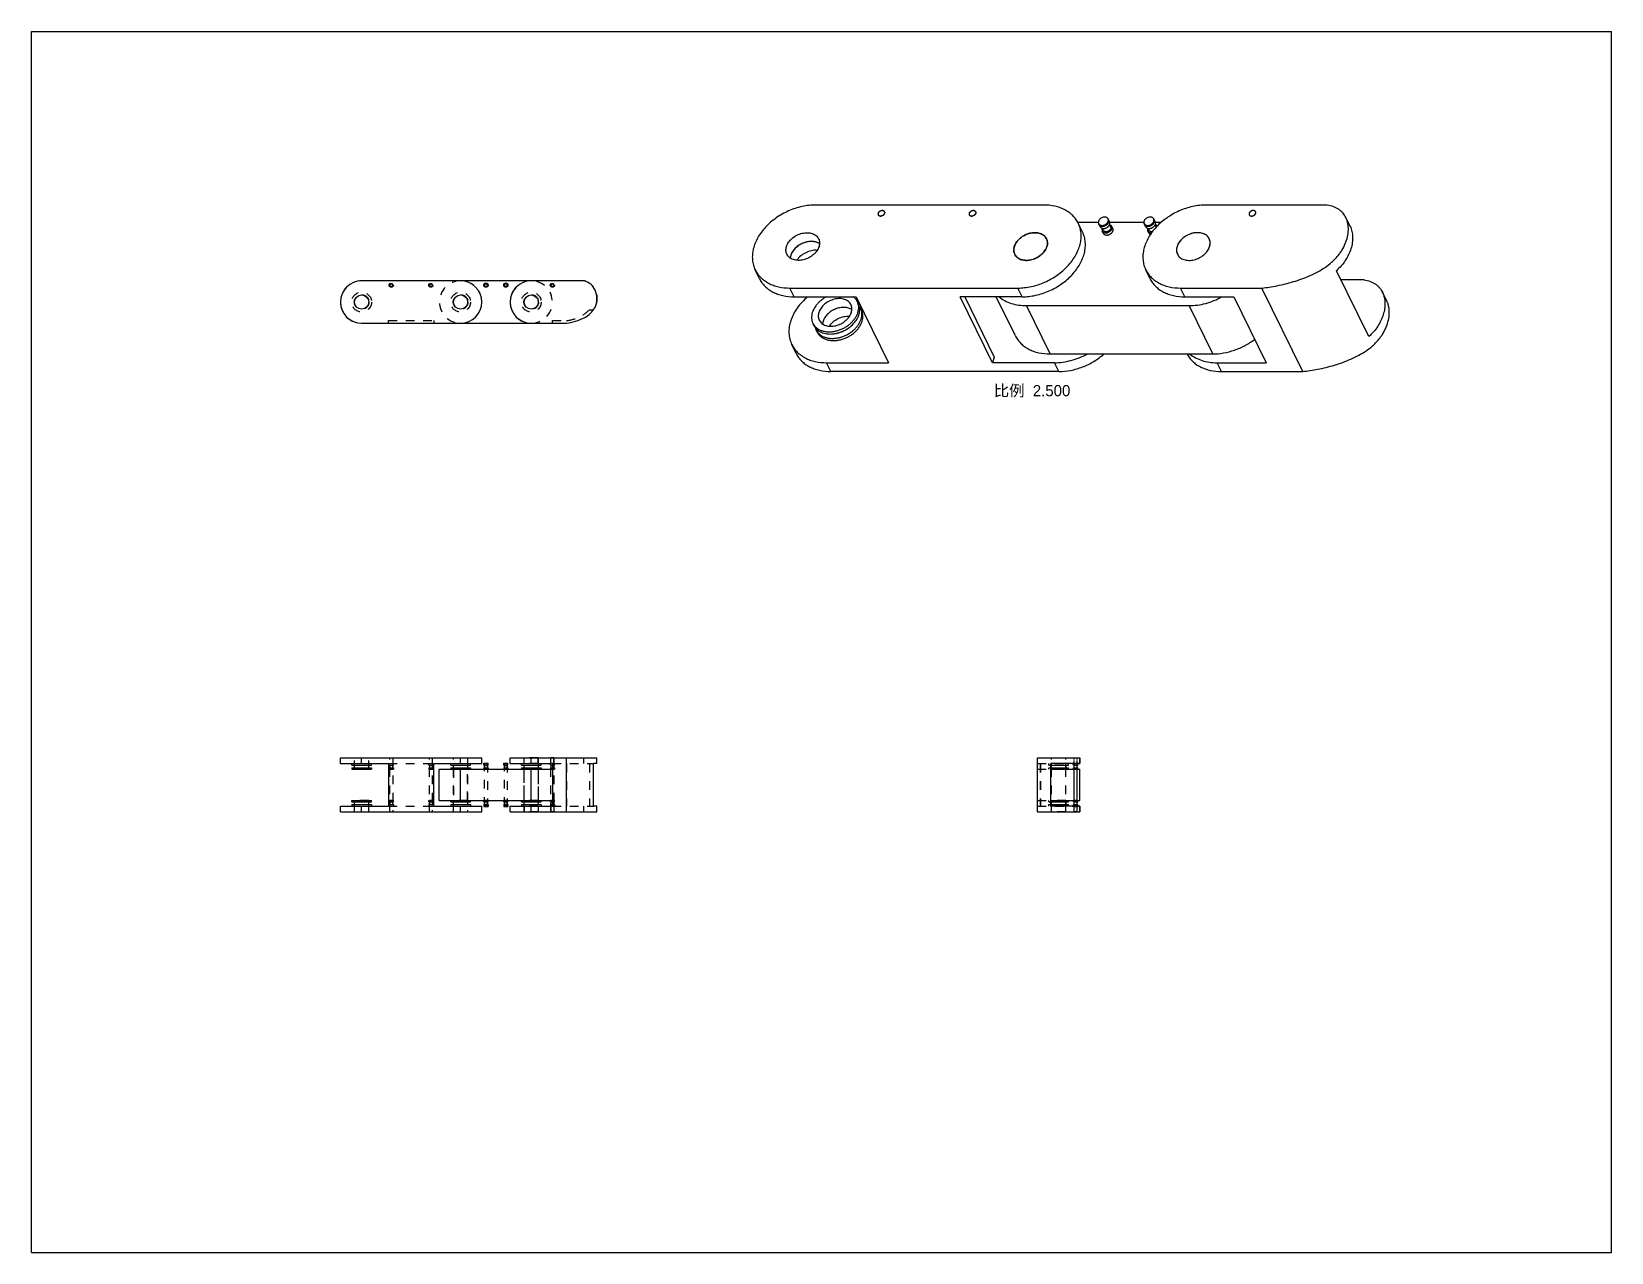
# Model space of a CAD drawing. Header units: inches. Extents: x 0 to 22, y 0 to 17.
import ezdxf

# ---------------------------------------------------------------- set-up
doc = ezdxf.new("R2010")
doc.units = ezdxf.units.IN
doc.header["$LTSCALE"] = 1.21
doc.header["$MEASUREMENT"] = 0
doc.linetypes.add('HIDDEN', pattern=[0.2, 0.1, -0.1])
doc.layers.get('0').update_dxf_attribs({"linetype": 'CONTINUOUS'})
doc.layers.add('02___PRT_ALL_AXES', color=7, linetype='CONTINUOUS')
doc.layers.add('DEFAULT_2', color=8, linetype='HIDDEN')
doc.styles.get("Standard").update_dxf_attribs({"font": 'ar_wgl__.ttf'})

msp = doc.modelspace()

# ---------------------------------------------------------------- texts
at = {"color": 2, "linetype": 'Continuous', "insert": (14.465, 12.078), "char_height": 0.1562, "width": 1.64476, "attachment_point": 3, "line_spacing_factor": 0.9}
msp.add_mtext('比例  2.500', dxfattribs=at)

# ---------------------------------------------------------------- linework, layer by layer
at = {"color": 7, "linetype": 'Continuous'}
for p, q in [((0, 0), (0, 17)), ((0, 17), (22, 17)), ((22, 0), (22, 17)), ((14.091, 14.585), (10.918, 14.585)), ((18.044, 14.585), (16.357, 14.585)), ((18.362, 14.288), (18.302, 14.41)), ((15.576, 13.559), (15.516, 13.682)), ((5.974, 13.529), (4.596, 13.529)), ((7.691, 13.529), (6.958, 13.529)), ((10.621, 13.306), (10.56, 13.429)), ((10.56, 13.429), (13.733, 13.429)), ((13.793, 13.306), (13.733, 13.429)), ((16, 13.429), (17.133, 13.429)), ((17.703, 12.266), (17.133, 13.429)), ((10.621, 13.306), (11.482, 13.306)), ((11.482, 13.306), (11.932, 12.389)), ((13.383, 12.389), (12.932, 13.306)), ((13.793, 13.306), (12.932, 13.306)), ((12.994, 13.306), (13.406, 12.466)), ((18.873, 13.248), (18.813, 13.37)), ((4.596, 12.939), (5.974, 12.939)), ((6.958, 12.939), (7.45, 12.939)), ((11.131, 12.266), (11.071, 12.389)), ((11.071, 12.389), (11.932, 12.389)), ((13.406, 12.466), (13.383, 12.389)), ((14.244, 12.389), (13.383, 12.389)), ((14.304, 12.266), (14.244, 12.389)), ((14.304, 12.266), (11.131, 12.266)), ((16.57, 12.266), (17.703, 12.266)), ((4.596, 6.806), (4.596, 6.885)), ((4.596, 6.885), (5.974, 6.885)), ((5.974, 6.806), (5.974, 6.885)), ((6.663, 6.885), (7.872, 6.885)), ((6.663, 6.806), (6.663, 6.885)), ((7.45, 6.137), (7.45, 6.885)), ((7.872, 6.806), (7.872, 6.885)), ((14.008, 6.137), (14.008, 6.885)), ((14.008, 6.885), (14.599, 6.885)), ((4.3, 6.806), (4.97, 6.806)), ((4.458, 6.747), (4.458, 6.728)), ((4.458, 6.747), (4.733, 6.747)), ((4.493, 6.787), (4.493, 6.747)), ((4.698, 6.747), (4.698, 6.787)), ((4.733, 6.747), (4.733, 6.728)), ((4.97, 6.806), (4.97, 6.216)), ((5.6, 6.216), (5.6, 6.806)), ((5.6, 6.806), (6.269, 6.806)), ((5.836, 6.747), (5.836, 6.728)), ((5.836, 6.747), (6.111, 6.747)), ((5.871, 6.787), (5.871, 6.747)), ((6.076, 6.747), (6.076, 6.787)), ((6.111, 6.747), (6.111, 6.728)), ((6.298, 6.747), (6.298, 6.728)), ((6.298, 6.747), (6.357, 6.747)), ((6.306, 6.787), (6.306, 6.747)), ((6.35, 6.747), (6.35, 6.787)), ((6.357, 6.747), (6.357, 6.728)), ((6.574, 6.747), (6.633, 6.747)), ((6.574, 6.747), (6.574, 6.728)), ((6.582, 6.787), (6.582, 6.747)), ((6.625, 6.747), (6.625, 6.787)), ((6.633, 6.747), (6.633, 6.728)), ((6.82, 6.747), (7.096, 6.747)), ((6.82, 6.747), (6.82, 6.728)), ((6.855, 6.787), (6.855, 6.747)), ((7.06, 6.747), (7.06, 6.787)), ((7.096, 6.747), (7.096, 6.728)), ((7.224, 6.747), (7.253, 6.747)), ((7.224, 6.747), (7.224, 6.728)), ((7.231, 6.787), (7.231, 6.747)), ((14.194, 6.747), (14.441, 6.747)), ((14.51, 6.747), (14.569, 6.747)), ((4.3, 6.216), (4.97, 6.216)), ((4.458, 6.236), (4.458, 6.216)), ((4.458, 6.236), (4.733, 6.236)), ((4.493, 6.275), (4.493, 6.236)), ((4.596, 6.137), (4.596, 6.216)), ((4.698, 6.236), (4.698, 6.275)), ((4.733, 6.236), (4.733, 6.216)), ((5.6, 6.216), (6.269, 6.216)), ((5.836, 6.236), (5.836, 6.216)), ((5.836, 6.236), (6.111, 6.236)), ((5.871, 6.275), (5.871, 6.236)), ((5.974, 6.137), (5.974, 6.216)), ((6.076, 6.236), (6.076, 6.275)), ((6.111, 6.236), (6.111, 6.216)), ((6.298, 6.236), (6.357, 6.236)), ((6.298, 6.236), (6.298, 6.216)), ((6.306, 6.275), (6.306, 6.236)), ((6.35, 6.236), (6.35, 6.275)), ((6.357, 6.236), (6.357, 6.216)), ((6.574, 6.236), (6.633, 6.236)), ((6.574, 6.236), (6.574, 6.216)), ((6.582, 6.275), (6.582, 6.236)), ((6.625, 6.236), (6.625, 6.275)), ((6.633, 6.236), (6.633, 6.216)), ((6.663, 6.137), (6.663, 6.216)), ((6.82, 6.236), (7.096, 6.236)), ((6.82, 6.236), (6.82, 6.216)), ((6.855, 6.275), (6.855, 6.236)), ((7.06, 6.236), (7.06, 6.275)), ((7.096, 6.236), (7.096, 6.216)), ((7.224, 6.236), (7.253, 6.236)), ((7.224, 6.236), (7.224, 6.216)), ((7.231, 6.275), (7.231, 6.236)), ((7.872, 6.137), (7.872, 6.216)), ((14.194, 6.236), (14.441, 6.236)), ((14.51, 6.236), (14.569, 6.236)), ((4.3, 6.137), (6.269, 6.137)), ((6.663, 6.137), (7.872, 6.137)), ((14.008, 6.137), (14.599, 6.137)), ((0, 0), (22, 0))]:
    msp.add_line(p, q, dxfattribs=at)
for centre, radius, start, end in [((14.965, 14.238), 0.0597, 157.0231, 162.7528), ((14.957, 14.264), 0.0666, 258.3368, 260.7149), ((15.6, 14.238), 0.0597, 157.0231, 162.7528), ((15.592, 14.264), 0.0666, 258.3368, 260.7149), ((6.958, 13.234), 0.295, 90, 270), ((11.382, 13.07), 0.18, 26.1478, 36.9643), ((11.088, 12.925), 0.181, 195.1767, 206.1048), ((11.087, 12.925), 0.18, 206.1478, 216.928)]:
    msp.add_arc(centre, radius, start, end, dxfattribs=at)
for points, knots in [([(16.357, 14.585), (16.294, 14.585), (16.198, 14.574), (16.073, 14.54), (15.949, 14.492), (15.833, 14.426), (15.73, 14.346), (15.661, 14.279), (15.601, 14.208), (15.552, 14.133), (15.514, 14.055), (15.488, 13.977), (15.475, 13.899), (15.475, 13.822), (15.488, 13.749), (15.505, 13.703), (15.516, 13.682)], [0, 0, 0, 0, 0.132482, 0.201171, 0.270716, 0.409773, 0.478248, 0.545217, 0.610209, 0.67286, 0.732944, 0.790405, 0.845387, 0.898243, 0.949537, 1, 1, 1, 1]), ([(18.302, 14.41), (18.297, 14.421), (18.285, 14.442), (18.263, 14.472), (18.237, 14.499), (18.207, 14.523), (18.172, 14.544), (18.119, 14.568), (18.075, 14.58), (18.044, 14.585)], [0, 0, 0, 0, 0.1122, 0.225157, 0.340175, 0.458721, 0.582379, 0.712786, 1, 1, 1, 1]), ([(15.042, 14.288), (15.042, 14.289), (15.04, 14.292), (15.037, 14.296), (15.034, 14.299), (15.029, 14.303), (15.022, 14.308), (15.015, 14.31), (15.012, 14.311)], [0, 0, 0, 0, 0.117678, 0.236167, 0.356238, 0.478583, 0.731997, 1, 1, 1, 1]), ([(15.676, 14.29), (15.675, 14.291), (15.673, 14.294), (15.671, 14.297), (15.667, 14.3), (15.663, 14.304), (15.656, 14.308), (15.65, 14.31), (15.646, 14.311)], [0, 0, 0, 0, 0.117469, 0.236031, 0.356329, 0.478938, 0.732616, 1, 1, 1, 1]), ([(17.133, 13.429), (17.167, 13.433), (17.237, 13.442), (17.345, 13.461), (17.458, 13.486), (17.573, 13.517), (17.689, 13.555), (17.803, 13.6), (17.912, 13.653), (18.013, 13.715), (18.09, 13.773), (18.146, 13.825), (18.183, 13.866), (18.217, 13.909), (18.256, 13.968), (18.296, 14.046), (18.327, 14.141), (18.34, 14.236), (18.334, 14.313), (18.319, 14.37), (18.309, 14.397), (18.302, 14.41)], [0, 0, 0, 0, 0.058245, 0.121348, 0.188023, 0.257033, 0.32721, 0.397484, 0.466927, 0.534812, 0.600704, 0.632897, 0.664629, 0.695934, 0.726773, 0.786773, 0.844205, 0.898723, 0.950367, 0.97536, 1, 1, 1, 1]), ([(13.793, 13.306), (13.857, 13.306), (13.953, 13.318), (14.078, 13.352), (14.201, 13.4), (14.345, 13.481), (14.469, 13.587), (14.55, 13.684), (14.599, 13.759), (14.637, 13.836), (14.663, 13.915), (14.676, 13.993), (14.676, 14.069), (14.663, 14.142), (14.645, 14.188), (14.635, 14.21)], [0, 0, 0, 0, 0.132507, 0.201208, 0.270766, 0.409848, 0.545134, 0.610138, 0.6728, 0.732895, 0.790367, 0.845359, 0.898225, 0.949527, 1, 1, 1, 1]), ([(14.908, 14.255), (14.907, 14.253), (14.906, 14.247), (14.906, 14.238), (14.907, 14.23), (14.909, 14.225), (14.91, 14.223)], [0, 0, 0, 0, 0.264425, 0.517084, 0.760916, 1, 1, 1, 1]), ([(14.91, 14.223), (14.911, 14.221), (14.912, 14.218), (14.915, 14.214), (14.919, 14.211), (14.923, 14.208), (14.928, 14.205), (14.934, 14.201), (14.94, 14.2), (14.944, 14.199)], [0, 0, 0, 0, 0.116722, 0.234374, 0.353833, 0.475875, 0.601141, 0.730117, 1, 1, 1, 1]), ([(15.026, 14.255), (15.025, 14.253), (15.023, 14.249), (15.019, 14.242), (15.014, 14.236), (15.006, 14.228), (14.997, 14.222), (14.986, 14.217), (14.978, 14.215), (14.97, 14.213), (14.962, 14.213), (14.954, 14.213), (14.947, 14.215), (14.941, 14.218), (14.936, 14.221), (14.933, 14.224), (14.931, 14.226), (14.929, 14.229), (14.928, 14.231), (14.927, 14.232)], [0, 0, 0, 0, 0.05897, 0.121019, 0.185901, 0.253146, 0.391755, 0.46175, 0.531007, 0.598735, 0.664246, 0.727016, 0.786744, 0.843414, 0.897334, 0.923491, 0.949233, 0.97469, 1, 1, 1, 1]), ([(14.946, 14.199), (14.951, 14.198), (14.958, 14.197), (14.968, 14.198), (14.979, 14.2), (14.992, 14.204), (15.006, 14.211), (15.019, 14.22), (15.028, 14.229), (15.035, 14.237), (15.04, 14.245), (15.043, 14.251), (15.044, 14.255)], [0, 0, 0, 0, 0.119562, 0.18203, 0.245926, 0.376644, 0.509032, 0.640077, 0.766934, 0.828109, 0.887444, 1, 1, 1, 1]), ([(15.025, 14.279), (15.026, 14.278), (15.027, 14.274), (15.028, 14.268), (15.027, 14.262), (15.027, 14.257), (15.026, 14.255)], [0, 0, 0, 0, 0.239088, 0.482907, 0.735593, 1, 1, 1, 1]), ([(15.044, 14.255), (15.045, 14.258), (15.046, 14.264), (15.047, 14.272), (15.045, 14.28), (15.043, 14.286), (15.042, 14.288)], [0, 0, 0, 0, 0.264425, 0.517084, 0.760916, 1, 1, 1, 1]), ([(15.543, 14.255), (15.542, 14.253), (15.541, 14.247), (15.54, 14.238), (15.541, 14.23), (15.543, 14.225), (15.544, 14.223)], [0, 0, 0, 0, 0.264425, 0.517084, 0.760916, 1, 1, 1, 1]), ([(15.544, 14.223), (15.545, 14.221), (15.547, 14.218), (15.55, 14.214), (15.553, 14.211), (15.558, 14.208), (15.562, 14.205), (15.569, 14.201), (15.574, 14.2), (15.578, 14.199)], [0, 0, 0, 0, 0.116722, 0.234374, 0.353833, 0.475875, 0.601141, 0.730117, 1, 1, 1, 1]), ([(15.61, 14.214), (15.607, 14.214), (15.602, 14.213), (15.595, 14.213), (15.587, 14.214), (15.581, 14.216), (15.575, 14.218), (15.569, 14.222), (15.565, 14.226), (15.563, 14.23), (15.562, 14.232)], [0, 0, 0, 0, 0.144142, 0.283354, 0.41672, 0.543774, 0.664601, 0.779915, 0.891077, 1, 1, 1, 1]), ([(15.581, 14.199), (15.582, 14.198), (15.588, 14.198), (15.594, 14.197), (15.598, 14.198)], [0, 0, 0, 0, 0.243322, 1, 1, 1, 1]), ([(10.573, 13.885), (10.572, 13.881), (10.568, 13.869), (10.566, 13.856), (10.565, 13.846)], [0, 0, 0, 0, 0.255985, 1, 1, 1, 1]), ([(10.973, 14.046), (10.959, 14.056), (10.924, 14.071), (10.867, 14.08), (10.805, 14.074), (10.743, 14.056), (10.685, 14.026), (10.634, 13.986), (10.595, 13.938), (10.578, 13.903), (10.573, 13.885)], [0, 0, 0, 0, 0.10877, 0.227538, 0.35541, 0.489329, 0.625004, 0.757817, 0.883679, 1, 1, 1, 1]), ([(10.589, 13.923), (10.587, 13.92), (10.581, 13.907), (10.576, 13.894), (10.573, 13.885)], [0, 0, 0, 0, 0.25634, 1, 1, 1, 1]), ([(10.973, 14.046), (10.966, 14.051), (10.952, 14.058), (10.929, 14.067), (10.905, 14.074), (10.869, 14.078), (10.822, 14.077), (10.766, 14.064), (10.711, 14.041), (10.669, 14.014), (10.64, 13.988), (10.614, 13.961), (10.598, 13.939), (10.589, 13.923)], [0, 0, 0, 0, 0.052805, 0.107723, 0.164901, 0.224342, 0.349257, 0.480503, 0.614817, 0.748459, 0.813939, 0.877933, 1, 1, 1, 1]), ([(10.94, 13.954), (10.913, 13.956), (10.872, 13.953), (10.82, 13.939), (10.781, 13.922), (10.744, 13.901), (10.7, 13.869), (10.672, 13.838), (10.658, 13.816)], [0, 0, 0, 0, 0.242853, 0.370546, 0.50006, 0.629566, 0.757235, 1, 1, 1, 1]), ([(15.516, 13.682), (15.525, 13.662), (15.548, 13.625), (15.591, 13.574), (15.643, 13.531), (15.703, 13.494), (15.769, 13.465), (15.868, 13.437), (15.947, 13.429), (16, 13.429)], [0, 0, 0, 0, 0.11284, 0.227186, 0.344396, 0.465577, 0.591507, 0.722601, 1, 1, 1, 1]), ([(7.45, 12.939), (7.526, 12.949), (7.693, 12.992), (7.879, 13.153), (7.883, 13.403), (7.767, 13.515), (7.691, 13.529)], [0, 0, 0, 0, 0.292041, 0.50707, 0.777281, 1, 1, 1, 1]), ([(10.137, 13.559), (10.146, 13.54), (10.169, 13.502), (10.212, 13.452), (10.264, 13.408), (10.323, 13.372), (10.39, 13.343), (10.489, 13.314), (10.567, 13.306), (10.621, 13.306)], [0, 0, 0, 0, 0.11284, 0.227186, 0.344396, 0.465578, 0.591506, 0.722599, 1, 1, 1, 1]), ([(10.806, 13.308), (10.752, 13.261), (10.679, 13.184), (10.608, 13.067), (10.571, 12.979), (10.549, 12.89), (10.544, 12.802), (10.556, 12.718), (10.575, 12.666), (10.587, 12.642)], [0, 0, 0, 0, 0.283144, 0.416688, 0.543878, 0.664776, 0.780087, 0.891182, 1, 1, 1, 1]), ([(11.41, 13.198), (11.406, 13.206), (11.396, 13.222), (11.375, 13.243), (11.35, 13.26), (11.321, 13.272), (11.288, 13.28), (11.253, 13.283), (11.216, 13.281), (11.179, 13.274), (11.142, 13.263), (11.095, 13.242), (11.052, 13.213), (11.015, 13.179), (10.993, 13.15), (10.975, 13.121), (10.966, 13.1), (10.963, 13.089)], [0, 0, 0, 0, 0.050698, 0.102534, 0.156462, 0.21314, 0.272877, 0.335656, 0.401177, 0.468914, 0.538182, 0.608187, 0.746817, 0.814072, 0.878964, 0.941019, 1, 1, 1, 1]), ([(17.703, 12.266), (17.737, 12.27), (17.807, 12.28), (17.915, 12.298), (18.028, 12.323), (18.144, 12.355), (18.26, 12.393), (18.374, 12.438), (18.482, 12.491), (18.584, 12.552), (18.661, 12.611), (18.716, 12.663), (18.754, 12.704), (18.787, 12.747), (18.827, 12.806), (18.866, 12.883), (18.897, 12.979), (18.91, 13.074), (18.905, 13.151), (18.89, 13.208), (18.879, 13.235), (18.873, 13.248)], [0, 0, 0, 0, 0.058245, 0.121348, 0.188023, 0.257033, 0.32721, 0.397484, 0.466927, 0.534812, 0.600704, 0.632897, 0.664629, 0.695934, 0.726773, 0.786773, 0.844205, 0.898723, 0.950367, 0.97536, 1, 1, 1, 1]), ([(10.943, 12.817), (10.951, 12.807), (10.968, 12.788), (11.001, 12.764), (11.038, 12.746), (11.08, 12.734), (11.125, 12.727), (11.173, 12.727), (11.222, 12.733), (11.271, 12.745), (11.319, 12.762), (11.366, 12.785), (11.41, 12.812), (11.449, 12.844), (11.484, 12.879), (11.513, 12.916), (11.536, 12.956), (11.548, 12.984), (11.552, 12.997)], [0, 0, 0, 0, 0.051008, 0.103821, 0.159084, 0.217159, 0.278122, 0.341797, 0.407798, 0.475582, 0.54449, 0.613796, 0.682752, 0.750628, 0.816761, 0.880597, 0.94174, 1, 1, 1, 1]), ([(10.963, 13.089), (10.96, 13.08), (10.956, 13.061), (10.954, 13.033), (10.959, 13.006), (10.965, 12.989), (10.969, 12.981)], [0, 0, 0, 0, 0.264421, 0.517086, 0.760915, 1, 1, 1, 1]), ([(10.969, 12.981), (10.973, 12.972), (10.983, 12.956), (11.004, 12.935), (11.029, 12.919), (11.059, 12.906), (11.091, 12.899), (11.126, 12.896), (11.163, 12.898), (11.2, 12.904), (11.237, 12.916), (11.284, 12.936), (11.327, 12.965), (11.364, 13), (11.387, 13.028), (11.404, 13.058), (11.413, 13.079), (11.416, 13.089)], [0, 0, 0, 0, 0.050698, 0.102534, 0.156462, 0.21314, 0.272877, 0.335656, 0.401177, 0.468914, 0.538182, 0.608187, 0.746817, 0.814072, 0.878964, 0.941019, 1, 1, 1, 1]), ([(11.423, 13.128), (11.416, 13.133), (11.401, 13.142), (11.375, 13.151), (11.348, 13.157), (11.308, 13.161), (11.266, 13.158), (11.225, 13.148), (11.183, 13.133), (11.144, 13.113), (11.109, 13.087), (11.085, 13.066), (11.064, 13.043), (11.041, 13.011), (11.029, 12.985), (11.023, 12.967)], [0, 0, 0, 0, 0.053308, 0.108986, 0.167189, 0.227884, 0.355628, 0.422094, 0.489565, 0.625083, 0.692127, 0.757904, 0.821934, 0.883821, 1, 1, 1, 1]), ([(11.424, 13.128), (11.409, 13.138), (11.375, 13.153), (11.318, 13.162), (11.256, 13.157), (11.193, 13.138), (11.135, 13.108), (11.085, 13.068), (11.046, 13.021), (11.029, 12.985), (11.023, 12.967)], [0, 0, 0, 0, 0.108704, 0.227416, 0.355261, 0.489185, 0.62489, 0.757745, 0.883649, 1, 1, 1, 1]), ([(11.108, 12.898), (11.123, 12.92), (11.16, 12.961), (11.23, 13.007), (11.309, 13.034), (11.364, 13.039), (11.391, 13.036)], [0, 0, 0, 0, 0.24307, 0.50004, 0.756984, 1, 1, 1, 1]), ([(11.416, 13.089), (11.419, 13.099), (11.423, 13.117), (11.425, 13.146), (11.421, 13.173), (11.414, 13.19), (11.41, 13.198)], [0, 0, 0, 0, 0.264421, 0.517086, 0.760915, 1, 1, 1, 1]), ([(11.552, 12.997), (11.556, 13.011), (11.562, 13.037), (11.564, 13.076), (11.558, 13.114), (11.549, 13.138), (11.544, 13.149)], [0, 0, 0, 0, 0.264425, 0.517084, 0.760916, 1, 1, 1, 1]), ([(11.023, 12.967), (11.022, 12.964), (11.018, 12.951), (11.016, 12.938), (11.016, 12.928)], [0, 0, 0, 0, 0.256183, 1, 1, 1, 1]), ([(11.402, 12.892), (11.39, 12.88), (11.363, 12.858), (11.317, 12.831), (11.267, 12.811), (11.233, 12.803), (11.216, 12.8)], [0, 0, 0, 0, 0.247364, 0.499952, 0.752564, 1, 1, 1, 1]), ([(10.587, 12.642), (10.596, 12.622), (10.619, 12.585), (10.662, 12.534), (10.714, 12.491), (10.774, 12.454), (10.84, 12.425), (10.939, 12.396), (11.018, 12.389), (11.071, 12.389)], [0, 0, 0, 0, 0.11284, 0.227186, 0.344396, 0.465578, 0.591506, 0.722599, 1, 1, 1, 1]), ([(10.647, 12.519), (10.656, 12.5), (10.679, 12.462), (10.722, 12.412), (10.774, 12.368), (10.834, 12.332), (10.9, 12.303), (10.999, 12.274), (11.078, 12.266), (11.131, 12.266)], [0, 0, 0, 0, 0.11284, 0.227186, 0.344396, 0.465578, 0.591506, 0.722599, 1, 1, 1, 1]), ([(14.244, 12.389), (14.321, 12.389), (14.439, 12.406), (14.589, 12.456), (14.662, 12.49), (14.698, 12.51)], [0, 0, 0, 0, 0.489193, 0.743559, 1, 1, 1, 1]), ([(14.304, 12.266), (14.359, 12.266), (14.473, 12.278), (14.638, 12.326), (14.795, 12.403), (14.89, 12.472), (14.933, 12.51)], [0, 0, 0, 0, 0.241759, 0.493313, 0.748352, 1, 1, 1, 1]), ([(16.091, 12.511), (16.1, 12.492), (16.124, 12.455), (16.167, 12.407), (16.219, 12.364), (16.278, 12.329), (16.344, 12.301), (16.441, 12.274), (16.518, 12.266), (16.57, 12.266)], [0, 0, 0, 0, 0.112745, 0.227151, 0.344499, 0.465822, 0.591839, 0.722928, 1, 1, 1, 1])]:
    msp.add_open_spline(points, degree=3, knots=knots, dxfattribs=at)
at = {"layer": '02___PRT_ALL_AXES', "color": 7, "linetype": 'Continuous'}
for p, q in [((14.855, 14.34), (14.57, 14.34)), ((14.635, 14.21), (14.575, 14.332)), ((14.88, 14.284), (14.859, 14.327)), ((15.012, 14.349), (14.991, 14.392)), ((15.025, 14.279), (15.011, 14.308)), ((15.49, 14.34), (15.015, 14.34)), ((15.514, 14.284), (15.493, 14.327)), ((15.647, 14.349), (15.626, 14.392)), ((15.659, 14.279), (15.645, 14.308)), ((15.728, 14.34), (15.65, 14.34)), ((14.925, 14.192), (14.91, 14.223)), ((14.927, 14.232), (14.913, 14.26)), ((15.057, 14.257), (15.042, 14.288)), ((15.559, 14.192), (15.544, 14.223)), ((15.562, 14.232), (15.548, 14.26)), ((10.137, 13.559), (10.076, 13.682)), ((18.621, 12.753), (18.17, 13.67)), ((6.958, 13.529), (5.974, 13.529)), ((16.06, 13.306), (16, 13.429)), ((18.555, 13.545), (18.232, 13.545)), ((11.514, 13.21), (11.499, 13.241)), ((13.7, 12.764), (13.434, 13.306)), ((16.06, 13.306), (16.74, 13.306)), ((16.74, 13.306), (17.19, 12.389)), ((11.559, 13.119), (11.544, 13.149)), ((14.184, 12.511), (13.854, 13.184)), ((13.854, 13.184), (16.12, 13.184)), ((16.45, 12.511), (16.12, 13.184)), ((5.974, 12.939), (6.958, 12.939)), ((10.895, 12.907), (10.88, 12.937)), ((10.94, 12.815), (10.925, 12.846)), ((10.647, 12.519), (10.587, 12.642)), ((14.184, 12.511), (16.45, 12.511)), ((16.51, 12.389), (17.19, 12.389)), ((16.57, 12.266), (16.51, 12.389)), ((4.3, 6.806), (4.3, 6.885)), ((4.3, 6.885), (4.596, 6.885)), ((5.974, 6.885), (6.269, 6.885)), ((6.269, 6.806), (6.269, 6.885)), ((6.958, 6.806), (6.958, 6.885)), ((14.599, 6.806), (14.599, 6.885)), ((4.458, 6.787), (4.458, 6.806)), ((4.458, 6.787), (4.733, 6.787)), ((4.458, 6.728), (4.733, 6.728)), ((4.733, 6.787), (4.733, 6.806)), ((5.678, 6.295), (5.678, 6.728)), ((5.678, 6.728), (7.253, 6.728)), ((5.836, 6.787), (5.836, 6.806)), ((5.836, 6.787), (6.111, 6.787)), ((5.974, 6.295), (5.974, 6.728)), ((6.111, 6.787), (6.111, 6.806)), ((6.298, 6.787), (6.298, 6.814)), ((6.298, 6.814), (6.357, 6.814)), ((6.298, 6.806), (6.357, 6.806)), ((6.298, 6.787), (6.357, 6.787)), ((6.357, 6.787), (6.357, 6.814)), ((6.574, 6.814), (6.633, 6.814)), ((6.574, 6.787), (6.574, 6.814)), ((6.574, 6.806), (6.633, 6.806)), ((6.574, 6.787), (6.633, 6.787)), ((6.633, 6.787), (6.633, 6.814)), ((6.663, 6.806), (7.253, 6.806)), ((6.82, 6.787), (6.82, 6.806)), ((6.82, 6.787), (7.096, 6.787)), ((6.958, 6.295), (6.958, 6.728)), ((7.096, 6.787), (7.096, 6.806)), ((7.224, 6.787), (7.224, 6.806)), ((7.224, 6.787), (7.253, 6.787)), ((7.253, 6.806), (7.253, 6.216)), ((7.872, 6.806), (7.826, 6.806)), ((7.826, 6.216), (7.826, 6.806)), ((14.194, 6.216), (14.194, 6.806)), ((14.599, 6.806), (14.194, 6.806)), ((14.194, 6.787), (14.441, 6.787)), ((14.194, 6.728), (14.599, 6.728)), ((14.201, 6.747), (14.201, 6.787)), ((14.406, 6.747), (14.406, 6.787)), ((14.441, 6.787), (14.441, 6.806)), ((14.441, 6.728), (14.441, 6.747)), ((14.51, 6.787), (14.51, 6.806)), ((14.51, 6.787), (14.51, 6.806)), ((14.51, 6.787), (14.569, 6.787)), ((14.51, 6.728), (14.51, 6.747)), ((14.51, 6.728), (14.51, 6.747)), ((14.518, 6.747), (14.518, 6.787)), ((14.518, 6.747), (14.518, 6.787)), ((14.52, 6.295), (14.52, 6.728)), ((14.559, 6.295), (14.559, 6.728)), ((14.561, 6.747), (14.561, 6.787)), ((14.569, 6.787), (14.569, 6.806)), ((14.569, 6.728), (14.569, 6.747)), ((14.599, 6.295), (14.599, 6.728)), ((4.3, 6.137), (4.3, 6.216)), ((4.458, 6.275), (4.458, 6.295)), ((4.458, 6.295), (4.733, 6.295)), ((4.458, 6.275), (4.733, 6.275)), ((4.733, 6.275), (4.733, 6.295)), ((5.678, 6.295), (7.253, 6.295)), ((5.836, 6.275), (5.836, 6.295)), ((5.836, 6.275), (6.111, 6.275)), ((6.111, 6.275), (6.111, 6.295)), ((6.269, 6.137), (6.269, 6.216)), ((6.298, 6.275), (6.298, 6.295)), ((6.298, 6.275), (6.357, 6.275)), ((6.298, 6.216), (6.357, 6.216)), ((6.298, 6.216), (6.298, 6.208)), ((6.298, 6.208), (6.357, 6.208)), ((6.357, 6.275), (6.357, 6.295)), ((6.357, 6.216), (6.357, 6.208)), ((6.574, 6.275), (6.574, 6.295)), ((6.574, 6.275), (6.633, 6.275)), ((6.574, 6.216), (6.633, 6.216)), ((6.574, 6.216), (6.574, 6.208)), ((6.574, 6.208), (6.633, 6.208)), ((6.633, 6.275), (6.633, 6.295)), ((6.633, 6.216), (6.633, 6.208)), ((6.663, 6.216), (7.253, 6.216)), ((6.82, 6.275), (6.82, 6.295)), ((6.82, 6.275), (7.096, 6.275)), ((6.958, 6.137), (6.958, 6.216)), ((7.096, 6.275), (7.096, 6.295)), ((7.224, 6.275), (7.224, 6.295)), ((7.224, 6.275), (7.253, 6.275)), ((7.872, 6.216), (7.826, 6.216)), ((14.194, 6.295), (14.599, 6.295)), ((14.194, 6.275), (14.441, 6.275)), ((14.599, 6.216), (14.194, 6.216)), ((14.201, 6.236), (14.201, 6.275)), ((14.406, 6.236), (14.406, 6.275)), ((14.441, 6.275), (14.441, 6.295)), ((14.441, 6.216), (14.441, 6.236)), ((14.51, 6.275), (14.51, 6.295)), ((14.51, 6.275), (14.51, 6.295)), ((14.51, 6.275), (14.569, 6.275)), ((14.51, 6.216), (14.51, 6.236)), ((14.51, 6.216), (14.51, 6.236)), ((14.518, 6.236), (14.518, 6.275)), ((14.518, 6.236), (14.518, 6.275)), ((14.561, 6.236), (14.561, 6.275)), ((14.569, 6.275), (14.569, 6.295)), ((14.569, 6.216), (14.569, 6.236)), ((14.599, 6.137), (14.599, 6.216))]:
    msp.add_line(p, q, dxfattribs=at)
at = {"layer": '02___PRT_ALL_AXES', "color": 8, "linetype": 'HIDDEN'}
for p, q in [((7.691, 13.529), (6.958, 13.529)), ((7.768, 13.125), (7.826, 13.125)), ((6.958, 12.939), (7.253, 12.939)), ((7.253, 12.975), (7.45, 12.975)), ((7.253, 12.939), (7.253, 12.975)), ((4.596, 6.885), (4.694, 6.885)), ((4.989, 6.885), (5.029, 6.885)), ((5.541, 6.885), (5.58, 6.885)), ((5.875, 6.885), (5.974, 6.885)), ((7.056, 6.885), (6.859, 6.885)), ((6.859, 6.806), (6.859, 6.885)), ((7.056, 6.806), (7.056, 6.885)), ((7.273, 6.885), (7.233, 6.885)), ((7.233, 6.806), (7.233, 6.885)), ((7.273, 6.806), (7.273, 6.885)), ((7.691, 6.806), (7.691, 6.885)), ((14.008, 6.806), (14.008, 6.885)), ((14.008, 6.885), (14.599, 6.885)), ((14.205, 6.137), (14.205, 6.885)), ((14.402, 6.137), (14.402, 6.885)), ((14.52, 6.137), (14.52, 6.885)), ((14.52, 6.728), (14.52, 6.885)), ((14.559, 6.137), (14.559, 6.885)), ((14.559, 6.728), (14.559, 6.885)), ((4.458, 6.806), (4.733, 6.806)), ((4.98, 6.787), (4.98, 6.806)), ((4.98, 6.806), (5.039, 6.806)), ((4.98, 6.787), (5.039, 6.787)), ((4.98, 6.728), (5.039, 6.728)), ((5.039, 6.787), (5.039, 6.806)), ((5.531, 6.787), (5.531, 6.806)), ((5.531, 6.806), (5.59, 6.806)), ((5.531, 6.787), (5.59, 6.787)), ((5.531, 6.728), (5.59, 6.728)), ((5.59, 6.787), (5.59, 6.806)), ((5.836, 6.806), (6.111, 6.806)), ((5.875, 6.728), (5.875, 6.295)), ((6.072, 6.295), (6.072, 6.728)), ((6.308, 6.216), (6.308, 6.806)), ((6.348, 6.806), (6.348, 6.216)), ((6.584, 6.216), (6.584, 6.806)), ((6.623, 6.806), (6.623, 6.216)), ((6.859, 6.295), (6.859, 6.728)), ((7.056, 6.728), (7.056, 6.295)), ((7.253, 6.806), (7.826, 6.806)), ((7.253, 6.787), (7.283, 6.787)), ((7.253, 6.728), (7.283, 6.728)), ((7.283, 6.787), (7.283, 6.806)), ((7.45, 6.806), (7.45, 6.216)), ((7.768, 6.806), (7.768, 6.216)), ((14.008, 6.806), (14.194, 6.806)), ((14.008, 6.295), (14.008, 6.728)), ((14.008, 6.728), (14.194, 6.728)), ((14.044, 6.806), (14.044, 6.216)), ((14.166, 6.787), (14.166, 6.806)), ((14.166, 6.787), (14.194, 6.787)), ((14.166, 6.728), (14.166, 6.747)), ((14.51, 6.806), (14.51, 6.814)), ((14.51, 6.814), (14.569, 6.814)), ((14.561, 6.747), (14.561, 6.787)), ((14.569, 6.787), (14.569, 6.814)), ((14.569, 6.728), (14.569, 6.747)), ((4.458, 6.216), (4.733, 6.216)), ((4.98, 6.275), (4.98, 6.295)), ((4.98, 6.295), (5.039, 6.295)), ((4.98, 6.275), (5.039, 6.275)), ((4.98, 6.216), (5.039, 6.216)), ((5.039, 6.275), (5.039, 6.295)), ((5.531, 6.275), (5.531, 6.295)), ((5.531, 6.295), (5.59, 6.295)), ((5.531, 6.275), (5.59, 6.275)), ((5.531, 6.216), (5.59, 6.216)), ((5.59, 6.275), (5.59, 6.295)), ((5.836, 6.216), (6.111, 6.216)), ((6.859, 6.216), (6.859, 6.137)), ((7.056, 6.216), (7.056, 6.137)), ((7.233, 6.216), (7.233, 6.137)), ((7.253, 6.295), (7.283, 6.295)), ((7.253, 6.275), (7.283, 6.275)), ((7.253, 6.216), (7.826, 6.216)), ((7.273, 6.216), (7.273, 6.137)), ((7.283, 6.275), (7.283, 6.295)), ((7.691, 6.137), (7.691, 6.216)), ((14.008, 6.295), (14.194, 6.295)), ((14.008, 6.137), (14.008, 6.216)), ((14.008, 6.216), (14.194, 6.216)), ((14.166, 6.275), (14.166, 6.295)), ((14.166, 6.275), (14.194, 6.275)), ((14.166, 6.216), (14.166, 6.236)), ((14.51, 6.208), (14.51, 6.216)), ((14.51, 6.208), (14.569, 6.208)), ((14.52, 6.137), (14.52, 6.295)), ((14.559, 6.137), (14.559, 6.295)), ((14.561, 6.236), (14.561, 6.275)), ((14.569, 6.275), (14.569, 6.295)), ((14.569, 6.208), (14.569, 6.236)), ((7.056, 6.137), (6.859, 6.137)), ((7.273, 6.137), (7.233, 6.137)), ((14.402, 6.137), (14.205, 6.137)), ((14.559, 6.137), (14.52, 6.137))]:
    msp.add_line(p, q, dxfattribs=at)
for centre, radius in [((5.009, 13.47), 0.0295), ((5.009, 13.47), 0.0217), ((5.56, 13.47), 0.0295), ((5.56, 13.47), 0.0217), ((6.328, 13.47), 0.0217), ((6.328, 13.47), 0.0197), ((6.604, 13.47), 0.0217), ((6.604, 13.47), 0.0197), ((7.253, 13.47), 0.0295), ((7.253, 13.47), 0.0217), ((4.596, 13.234), 0.138), ((4.596, 13.234), 0.102), ((5.974, 13.234), 0.138), ((5.974, 13.234), 0.102), ((6.958, 13.234), 0.138), ((6.958, 13.234), 0.102)]:
    msp.add_circle(centre, radius, dxfattribs=at)
at = {"layer": '02___PRT_ALL_AXES', "color": 7, "linetype": 'Continuous'}
for centre, radius in [((5.009, 13.47), 0.0197), ((5.56, 13.47), 0.0197), ((6.328, 13.47), 0.0295), ((6.604, 13.47), 0.0295), ((7.253, 13.47), 0.0197), ((4.596, 13.234), 0.0984), ((5.974, 13.234), 0.0984), ((6.958, 13.234), 0.0984)]:
    msp.add_circle(centre, radius, dxfattribs=at)
for centre, radius, start, end in [((11.814, 14.459), 0.0267, 188.9126, 191.6889), ((11.813, 14.459), 0.026, 191.6684, 206.0958), ((11.813, 14.459), 0.0259, 206.1552, 219.7906), ((11.814, 14.46), 0.0269, 219.7204, 221.9233), ((11.838, 14.451), 0.0532, 140.9166, 142.2243), ((11.819, 14.468), 0.0369, 247.8941, 248.7289), ((11.847, 14.442), 0.0659, 123.3926, 124.3231), ((11.848, 14.44), 0.0681, 108.0427, 123.3709), ((11.822, 14.484), 0.0533, 269.3138, 270.6862), ((11.82, 14.497), 0.0662, 287.4227, 287.988), ((11.82, 14.499), 0.0678, 288.0141, 303.3989), ((11.846, 14.455), 0.0527, 89.3054, 90.6946), ((11.82, 14.498), 0.0666, 303.4105, 304.3316), ((11.829, 14.488), 0.054, 320.8956, 322.1835), ((11.854, 14.479), 0.0266, 39.7311, 41.9557), ((11.855, 14.48), 0.026, 26.1992, 39.7368), ((11.855, 14.48), 0.0261, 11.6812, 26.0674), ((11.854, 14.48), 0.0271, 8.976, 11.7129), ((13.083, 14.459), 0.0267, 188.9126, 191.6889), ((13.082, 14.459), 0.026, 191.6684, 206.0958), ((13.082, 14.459), 0.0259, 206.1552, 219.7906), ((13.083, 14.46), 0.0269, 219.7204, 221.9233), ((13.107, 14.451), 0.0532, 140.9166, 142.2243), ((13.088, 14.468), 0.0369, 247.8941, 248.7289), ((13.116, 14.442), 0.0659, 123.3926, 124.3231), ((13.118, 14.44), 0.0681, 108.0427, 123.3709), ((13.091, 14.484), 0.0533, 269.3138, 270.6862), ((13.089, 14.497), 0.0662, 287.4227, 287.988), ((13.089, 14.499), 0.0678, 288.0141, 303.3989), ((13.115, 14.455), 0.0527, 89.3054, 90.6946), ((13.09, 14.498), 0.0666, 303.4105, 304.3316), ((13.098, 14.488), 0.054, 320.8956, 322.1835), ((13.124, 14.479), 0.0266, 39.7311, 41.9557), ((13.124, 14.48), 0.026, 26.1992, 39.7368), ((13.124, 14.48), 0.0261, 11.6812, 26.0674), ((13.123, 14.48), 0.0271, 8.976, 11.7129), ((14.899, 14.332), 0.0384, 206.1386, 206.6548), ((14.962, 14.363), 0.0388, 16.1566, 25.7646), ((14.963, 14.363), 0.0384, 25.7899, 26.1386), ((14.956, 14.362), 0.0453, 357.0869, 0.2585), ((15.534, 14.332), 0.0384, 206.1386, 206.6548), ((15.597, 14.363), 0.0388, 16.1566, 25.7646), ((15.597, 14.363), 0.0384, 25.7899, 26.1386), ((15.591, 14.362), 0.0453, 357.0869, 0.2585), ((16.983, 14.46), 0.0281, 183.8056, 185.0661), ((17.02, 14.48), 0.0283, 3.836, 5.0855), ((14.018, 14.059), 0.128, 26.1392, 26.6529), ((14.017, 14.058), 0.129, 16.1566, 25.7646), ((14.018, 14.059), 0.128, 25.7899, 26.1386), ((16.283, 14.058), 0.13, 13.1102, 26.0854), ((16.278, 14.057), 0.135, 9.8097, 13.1258), ((13.828, 13.958), 0.15, 177.0636, 180.2583), ((13.807, 13.955), 0.129, 196.1607, 205.7781), ((13.807, 13.955), 0.128, 205.7921, 206.1392), ((13.806, 13.955), 0.128, 206.1386, 206.6548), ((13.995, 14.056), 0.151, 357.0869, 0.2585), ((16.098, 13.958), 0.154, 175.0371, 178.711), ((16.078, 13.957), 0.134, 189.808, 193.1376), ((16.074, 13.956), 0.13, 193.1203, 206.0767), ((16.259, 14.056), 0.154, 355.0498, 358.7114), ((4.596, 13.234), 0.295, 90, 270), ((5.974, 13.234), 0.295, 270, 90), ((11.042, 13.017), 0.18, 206.1478, 216.9279)]:
    msp.add_arc(centre, radius, start, end, dxfattribs=at)
at = {"layer": '02___PRT_ALL_AXES', "color": 8, "linetype": 'HIDDEN'}
for centre, radius, start, end in [((5.974, 13.234), 0.295, 90, 270), ((6.958, 13.234), 0.295, 90, 270), ((6.958, 13.234), 0.295, 270, 90), ((7.65, 13.315), 0.218, 69.9099, 79.3016), ((7.608, 13.274), 0.264, 325.4596, 325.8137)]:
    msp.add_arc(centre, radius, start, end, dxfattribs=at)
at = {"layer": '02___PRT_ALL_AXES', "color": 7, "linetype": 'Continuous'}
for points, knots in [([(10.918, 14.585), (10.855, 14.585), (10.758, 14.574), (10.634, 14.54), (10.51, 14.492), (10.366, 14.411), (10.242, 14.304), (10.162, 14.208), (10.112, 14.133), (10.074, 14.055), (10.049, 13.977), (10.036, 13.899), (10.036, 13.822), (10.049, 13.749), (10.066, 13.703), (10.076, 13.682)], [0, 0, 0, 0, 0.132508, 0.201208, 0.270765, 0.409848, 0.545134, 0.610138, 0.6728, 0.732895, 0.790367, 0.845358, 0.898224, 0.949527, 1, 1, 1, 1]), ([(14.575, 14.332), (14.565, 14.352), (14.543, 14.389), (14.5, 14.439), (14.448, 14.483), (14.388, 14.52), (14.321, 14.549), (14.223, 14.577), (14.144, 14.585), (14.091, 14.585)], [0, 0, 0, 0, 0.11284, 0.227185, 0.344396, 0.465579, 0.591503, 0.722597, 1, 1, 1, 1]), ([(11.789, 14.47), (11.788, 14.466), (11.787, 14.46), (11.788, 14.453), (11.789, 14.449), (11.79, 14.448)], [0, 0, 0, 0, 0.516111, 0.760434, 1, 1, 1, 1]), ([(11.878, 14.491), (11.877, 14.493), (11.875, 14.496), (11.871, 14.5), (11.866, 14.504), (11.86, 14.506), (11.854, 14.508), (11.844, 14.508), (11.832, 14.507), (11.82, 14.502), (11.811, 14.497), (11.803, 14.491), (11.794, 14.482), (11.79, 14.474), (11.789, 14.47)], [0, 0, 0, 0, 0.050744, 0.102626, 0.156603, 0.213331, 0.273123, 0.335958, 0.469068, 0.608231, 0.678196, 0.747222, 0.879214, 1, 1, 1, 1]), ([(11.789, 14.47), (11.789, 14.471), (11.791, 14.476), (11.794, 14.481), (11.796, 14.484)], [0, 0, 0, 0, 0.238416, 1, 1, 1, 1]), ([(11.879, 14.47), (11.877, 14.461), (11.867, 14.448), (11.851, 14.438), (11.836, 14.432), (11.822, 14.43), (11.808, 14.432), (11.798, 14.437), (11.793, 14.443), (11.791, 14.446), (11.79, 14.448)], [0, 0, 0, 0, 0.251235, 0.390444, 0.530107, 0.663696, 0.786415, 0.897039, 0.949097, 1, 1, 1, 1]), ([(11.794, 14.442), (11.795, 14.44), (11.799, 14.437), (11.803, 14.435), (11.805, 14.434)], [0, 0, 0, 0, 0.486939, 1, 1, 1, 1]), ([(11.797, 14.485), (11.798, 14.486), (11.802, 14.49), (11.806, 14.494), (11.81, 14.497)], [0, 0, 0, 0, 0.243898, 1, 1, 1, 1]), ([(11.806, 14.434), (11.807, 14.433), (11.812, 14.432), (11.817, 14.431), (11.821, 14.431)], [0, 0, 0, 0, 0.239364, 1, 1, 1, 1]), ([(11.823, 14.431), (11.824, 14.431), (11.83, 14.431), (11.836, 14.433), (11.84, 14.434)], [0, 0, 0, 0, 0.243485, 1, 1, 1, 1]), ([(11.847, 14.508), (11.848, 14.508), (11.853, 14.508), (11.859, 14.507), (11.862, 14.505)], [0, 0, 0, 0, 0.261414, 1, 1, 1, 1]), ([(11.858, 14.443), (11.859, 14.443), (11.864, 14.447), (11.868, 14.451), (11.871, 14.454)], [0, 0, 0, 0, 0.25607, 1, 1, 1, 1]), ([(11.862, 14.505), (11.863, 14.505), (11.868, 14.503), (11.872, 14.5), (11.874, 14.497)], [0, 0, 0, 0, 0.26158, 1, 1, 1, 1]), ([(11.872, 14.455), (11.873, 14.456), (11.876, 14.461), (11.878, 14.466), (11.879, 14.47)], [0, 0, 0, 0, 0.261474, 1, 1, 1, 1]), ([(11.878, 14.491), (11.88, 14.488), (11.882, 14.481), (11.88, 14.473), (11.879, 14.47)], [0, 0, 0, 0, 0.483007, 1, 1, 1, 1]), ([(13.058, 14.47), (13.057, 14.466), (13.056, 14.46), (13.057, 14.453), (13.058, 14.449), (13.059, 14.448)], [0, 0, 0, 0, 0.516111, 0.760434, 1, 1, 1, 1]), ([(13.147, 14.491), (13.147, 14.493), (13.144, 14.496), (13.14, 14.5), (13.135, 14.504), (13.129, 14.506), (13.123, 14.508), (13.113, 14.508), (13.101, 14.507), (13.089, 14.502), (13.08, 14.497), (13.072, 14.491), (13.064, 14.482), (13.059, 14.474), (13.058, 14.47)], [0, 0, 0, 0, 0.050744, 0.102626, 0.156603, 0.213331, 0.273123, 0.335958, 0.469068, 0.608231, 0.678196, 0.747222, 0.879214, 1, 1, 1, 1]), ([(13.058, 14.47), (13.058, 14.471), (13.06, 14.476), (13.063, 14.481), (13.065, 14.484)], [0, 0, 0, 0, 0.238416, 1, 1, 1, 1]), ([(13.149, 14.47), (13.146, 14.461), (13.136, 14.448), (13.12, 14.438), (13.106, 14.432), (13.091, 14.43), (13.077, 14.432), (13.068, 14.437), (13.062, 14.443), (13.06, 14.446), (13.059, 14.448)], [0, 0, 0, 0, 0.251235, 0.390444, 0.530107, 0.663696, 0.786415, 0.897039, 0.949097, 1, 1, 1, 1]), ([(13.063, 14.442), (13.065, 14.44), (13.068, 14.437), (13.072, 14.435), (13.075, 14.434)], [0, 0, 0, 0, 0.486939, 1, 1, 1, 1]), ([(13.066, 14.485), (13.067, 14.486), (13.071, 14.49), (13.076, 14.494), (13.079, 14.497)], [0, 0, 0, 0, 0.243898, 1, 1, 1, 1]), ([(13.075, 14.434), (13.076, 14.433), (13.081, 14.432), (13.087, 14.431), (13.091, 14.431)], [0, 0, 0, 0, 0.239364, 1, 1, 1, 1]), ([(13.092, 14.431), (13.093, 14.431), (13.099, 14.431), (13.105, 14.433), (13.109, 14.434)], [0, 0, 0, 0, 0.243485, 1, 1, 1, 1]), ([(13.116, 14.508), (13.117, 14.508), (13.122, 14.508), (13.128, 14.507), (13.131, 14.505)], [0, 0, 0, 0, 0.261414, 1, 1, 1, 1]), ([(13.127, 14.443), (13.128, 14.443), (13.133, 14.447), (13.137, 14.451), (13.14, 14.454)], [0, 0, 0, 0, 0.25607, 1, 1, 1, 1]), ([(13.131, 14.505), (13.133, 14.505), (13.137, 14.503), (13.141, 14.5), (13.143, 14.497)], [0, 0, 0, 0, 0.26158, 1, 1, 1, 1]), ([(13.141, 14.455), (13.142, 14.456), (13.145, 14.461), (13.147, 14.466), (13.149, 14.47)], [0, 0, 0, 0, 0.261474, 1, 1, 1, 1]), ([(13.147, 14.491), (13.149, 14.488), (13.151, 14.481), (13.15, 14.473), (13.149, 14.47)], [0, 0, 0, 0, 0.483007, 1, 1, 1, 1]), ([(13.733, 13.429), (13.797, 13.429), (13.893, 13.44), (14.018, 13.474), (14.141, 13.522), (14.285, 13.603), (14.409, 13.71), (14.49, 13.806), (14.539, 13.881), (14.577, 13.959), (14.603, 14.037), (14.616, 14.115), (14.616, 14.192), (14.603, 14.265), (14.585, 14.311), (14.575, 14.332)], [0, 0, 0, 0, 0.132508, 0.201208, 0.270765, 0.409848, 0.545134, 0.610138, 0.6728, 0.732895, 0.790367, 0.845358, 0.898224, 0.949527, 1, 1, 1, 1]), ([(14.857, 14.359), (14.856, 14.357), (14.855, 14.351), (14.855, 14.343), (14.856, 14.334), (14.858, 14.329), (14.859, 14.327)], [0, 0, 0, 0, 0.264288, 0.517123, 0.760935, 1, 1, 1, 1]), ([(14.991, 14.392), (14.99, 14.394), (14.987, 14.399), (14.981, 14.406), (14.973, 14.411), (14.961, 14.416), (14.944, 14.418), (14.922, 14.415), (14.9, 14.407), (14.884, 14.397), (14.873, 14.386), (14.864, 14.375), (14.859, 14.366), (14.857, 14.359)], [0, 0, 0, 0, 0.050761, 0.102659, 0.156653, 0.213397, 0.335717, 0.468867, 0.608073, 0.746871, 0.814205, 0.879167, 1, 1, 1, 1]), ([(14.859, 14.327), (14.86, 14.325), (14.862, 14.321), (14.865, 14.318), (14.866, 14.316)], [0, 0, 0, 0, 0.496719, 1, 1, 1, 1]), ([(14.865, 14.315), (14.866, 14.312), (14.869, 14.307), (14.875, 14.301), (14.883, 14.296), (14.895, 14.291), (14.912, 14.288), (14.934, 14.291), (14.956, 14.299), (14.972, 14.31), (14.983, 14.32), (14.992, 14.331), (14.997, 14.341), (14.999, 14.347)], [0, 0, 0, 0, 0.050761, 0.102659, 0.156653, 0.213397, 0.335717, 0.468867, 0.608073, 0.746871, 0.814205, 0.879167, 1, 1, 1, 1]), ([(14.865, 14.314), (14.866, 14.312), (14.869, 14.308), (14.874, 14.302), (14.881, 14.297), (14.889, 14.293), (14.898, 14.291), (14.907, 14.289), (14.917, 14.289), (14.927, 14.29), (14.937, 14.292), (14.947, 14.296), (14.957, 14.3), (14.966, 14.306), (14.974, 14.312), (14.984, 14.321), (14.99, 14.329), (14.994, 14.335)], [0, 0, 0, 0, 0.050448, 0.101884, 0.155119, 0.210748, 0.269104, 0.330263, 0.394074, 0.460193, 0.528127, 0.597276, 0.66697, 0.73651, 0.805205, 0.872412, 1, 1, 1, 1]), ([(14.866, 14.316), (14.868, 14.315), (14.872, 14.311), (14.88, 14.307), (14.888, 14.304), (14.9, 14.301), (14.917, 14.301), (14.937, 14.306), (14.956, 14.315), (14.973, 14.327), (14.986, 14.342), (14.991, 14.354), (14.993, 14.359)], [0, 0, 0, 0, 0.051781, 0.105712, 0.162213, 0.221457, 0.347484, 0.481418, 0.618635, 0.753798, 0.881992, 1, 1, 1, 1]), ([(14.88, 14.284), (14.88, 14.283), (14.882, 14.28), (14.884, 14.277), (14.887, 14.274), (14.892, 14.27), (14.898, 14.265), (14.907, 14.262), (14.917, 14.259), (14.927, 14.259), (14.938, 14.259), (14.949, 14.261), (14.96, 14.265), (14.971, 14.269), (14.981, 14.275), (14.99, 14.282), (14.998, 14.29), (15.005, 14.298), (15.01, 14.307), (15.013, 14.313), (15.014, 14.317)], [0, 0, 0, 0, 0.025305, 0.050755, 0.076492, 0.102642, 0.15655, 0.213206, 0.27292, 0.335675, 0.40117, 0.468882, 0.538123, 0.608101, 0.677976, 0.746914, 0.814143, 0.879011, 0.941041, 1, 1, 1, 1]), ([(14.993, 14.359), (14.994, 14.362), (14.995, 14.368), (14.996, 14.376), (14.994, 14.384), (14.992, 14.39), (14.991, 14.392)], [0, 0, 0, 0, 0.264288, 0.517123, 0.760935, 1, 1, 1, 1]), ([(14.994, 14.335), (14.994, 14.336), (14.996, 14.34), (14.998, 14.344), (14.999, 14.347)], [0, 0, 0, 0, 0.256815, 1, 1, 1, 1]), ([(14.999, 14.347), (15, 14.35), (15.001, 14.356), (15.002, 14.364), (15, 14.372), (14.998, 14.377), (14.997, 14.38)], [0, 0, 0, 0, 0.264288, 0.517123, 0.760935, 1, 1, 1, 1]), ([(14.999, 14.347), (15, 14.349), (15.001, 14.353), (15.001, 14.358), (15.001, 14.36)], [0, 0, 0, 0, 0.508476, 1, 1, 1, 1]), ([(15.001, 14.362), (15.001, 14.364), (15.001, 14.368), (15, 14.372), (15, 14.373)], [0, 0, 0, 0, 0.505117, 1, 1, 1, 1]), ([(15.014, 14.317), (15.015, 14.319), (15.016, 14.325), (15.017, 14.334), (15.015, 14.342), (15.013, 14.347), (15.012, 14.349)], [0, 0, 0, 0, 0.264428, 0.517083, 0.760916, 1, 1, 1, 1]), ([(15.492, 14.359), (15.491, 14.357), (15.489, 14.351), (15.489, 14.343), (15.49, 14.334), (15.492, 14.329), (15.493, 14.327)], [0, 0, 0, 0, 0.264288, 0.517123, 0.760935, 1, 1, 1, 1]), ([(15.626, 14.392), (15.625, 14.394), (15.622, 14.399), (15.615, 14.406), (15.608, 14.411), (15.596, 14.416), (15.578, 14.418), (15.556, 14.415), (15.534, 14.407), (15.518, 14.397), (15.507, 14.386), (15.498, 14.375), (15.494, 14.366), (15.492, 14.359)], [0, 0, 0, 0, 0.050761, 0.102659, 0.156653, 0.213397, 0.335717, 0.468867, 0.608073, 0.746871, 0.814205, 0.879167, 1, 1, 1, 1]), ([(15.493, 14.327), (15.494, 14.325), (15.497, 14.321), (15.499, 14.318), (15.501, 14.316)], [0, 0, 0, 0, 0.496719, 1, 1, 1, 1]), ([(15.499, 14.315), (15.501, 14.312), (15.504, 14.307), (15.51, 14.301), (15.518, 14.296), (15.53, 14.291), (15.547, 14.288), (15.569, 14.291), (15.591, 14.299), (15.607, 14.31), (15.618, 14.32), (15.627, 14.331), (15.632, 14.341), (15.634, 14.347)], [0, 0, 0, 0, 0.050761, 0.102659, 0.156653, 0.213397, 0.335717, 0.468867, 0.608073, 0.746871, 0.814205, 0.879167, 1, 1, 1, 1]), ([(15.499, 14.314), (15.501, 14.312), (15.503, 14.308), (15.509, 14.302), (15.516, 14.297), (15.523, 14.293), (15.532, 14.291), (15.541, 14.289), (15.551, 14.289), (15.561, 14.29), (15.571, 14.292), (15.582, 14.296), (15.591, 14.3), (15.6, 14.306), (15.609, 14.312), (15.619, 14.321), (15.625, 14.329), (15.628, 14.335)], [0, 0, 0, 0, 0.050448, 0.101884, 0.155119, 0.210748, 0.269104, 0.330263, 0.394074, 0.460193, 0.528127, 0.597276, 0.66697, 0.73651, 0.805205, 0.872412, 1, 1, 1, 1]), ([(15.501, 14.316), (15.503, 14.315), (15.507, 14.311), (15.514, 14.307), (15.523, 14.304), (15.535, 14.301), (15.551, 14.301), (15.571, 14.306), (15.59, 14.315), (15.607, 14.327), (15.62, 14.342), (15.626, 14.354), (15.628, 14.359)], [0, 0, 0, 0, 0.051781, 0.105712, 0.162213, 0.221457, 0.347484, 0.481418, 0.618635, 0.753798, 0.881992, 1, 1, 1, 1]), ([(15.514, 14.284), (15.515, 14.283), (15.516, 14.28), (15.519, 14.277), (15.522, 14.274), (15.526, 14.27), (15.533, 14.265), (15.541, 14.262), (15.551, 14.259), (15.562, 14.259), (15.573, 14.259), (15.584, 14.261), (15.595, 14.265), (15.605, 14.269), (15.616, 14.275), (15.625, 14.282), (15.633, 14.29), (15.64, 14.298), (15.645, 14.307), (15.648, 14.313), (15.649, 14.317)], [0, 0, 0, 0, 0.025305, 0.050755, 0.076492, 0.102642, 0.15655, 0.213206, 0.27292, 0.335675, 0.40117, 0.468882, 0.538123, 0.608101, 0.677976, 0.746914, 0.814143, 0.879011, 0.941041, 1, 1, 1, 1]), ([(15.628, 14.359), (15.628, 14.362), (15.63, 14.368), (15.63, 14.376), (15.629, 14.384), (15.627, 14.39), (15.626, 14.392)], [0, 0, 0, 0, 0.264288, 0.517123, 0.760935, 1, 1, 1, 1]), ([(15.628, 14.335), (15.629, 14.336), (15.631, 14.34), (15.633, 14.344), (15.634, 14.347)], [0, 0, 0, 0, 0.256815, 1, 1, 1, 1]), ([(15.634, 14.347), (15.634, 14.35), (15.636, 14.356), (15.636, 14.364), (15.635, 14.372), (15.633, 14.377), (15.632, 14.38)], [0, 0, 0, 0, 0.264288, 0.517123, 0.760935, 1, 1, 1, 1]), ([(15.636, 14.362), (15.636, 14.364), (15.636, 14.368), (15.635, 14.372), (15.634, 14.373)], [0, 0, 0, 0, 0.505117, 1, 1, 1, 1]), ([(15.634, 14.347), (15.634, 14.349), (15.635, 14.353), (15.636, 14.358), (15.636, 14.36)], [0, 0, 0, 0, 0.508476, 1, 1, 1, 1]), ([(15.649, 14.317), (15.649, 14.319), (15.651, 14.325), (15.651, 14.334), (15.65, 14.342), (15.648, 14.347), (15.647, 14.349)], [0, 0, 0, 0, 0.264428, 0.517083, 0.760916, 1, 1, 1, 1]), ([(16.956, 14.47), (16.955, 14.466), (16.954, 14.46), (16.955, 14.453), (16.956, 14.45), (16.957, 14.448)], [0, 0, 0, 0, 0.516111, 0.760434, 1, 1, 1, 1]), ([(16.956, 14.47), (16.956, 14.469), (16.955, 14.465), (16.954, 14.461), (16.955, 14.458)], [0, 0, 0, 0, 0.258926, 1, 1, 1, 1]), ([(16.955, 14.457), (16.955, 14.457), (16.955, 14.453), (16.956, 14.45), (16.957, 14.448)], [0, 0, 0, 0, 0.254202, 1, 1, 1, 1]), ([(17.046, 14.491), (17.045, 14.493), (17.043, 14.496), (17.039, 14.501), (17.034, 14.504), (17.028, 14.506), (17.021, 14.508), (17.012, 14.509), (16.999, 14.507), (16.987, 14.503), (16.978, 14.497), (16.97, 14.491), (16.962, 14.483), (16.957, 14.474), (16.956, 14.47)], [0, 0, 0, 0, 0.050744, 0.102626, 0.156603, 0.213331, 0.273123, 0.335958, 0.469068, 0.608231, 0.678196, 0.747222, 0.879214, 1, 1, 1, 1]), ([(17.038, 14.501), (17.035, 14.503), (17.029, 14.506), (17.017, 14.509), (17.004, 14.508), (16.992, 14.505), (16.979, 14.499), (16.966, 14.488), (16.958, 14.477), (16.956, 14.47)], [0, 0, 0, 0, 0.107533, 0.225242, 0.352704, 0.486958, 0.623566, 0.757588, 1, 1, 1, 1]), ([(16.957, 14.448), (16.958, 14.446), (16.96, 14.443), (16.966, 14.437), (16.975, 14.433), (16.989, 14.431), (17.004, 14.432), (17.016, 14.437), (17.025, 14.442), (17.036, 14.451), (17.044, 14.461), (17.047, 14.47)], [0, 0, 0, 0, 0.050905, 0.102959, 0.213558, 0.336244, 0.469794, 0.609418, 0.679616, 0.748868, 1, 1, 1, 1]), ([(16.957, 14.448), (16.958, 14.446), (16.96, 14.443), (16.963, 14.44), (16.965, 14.439)], [0, 0, 0, 0, 0.493928, 1, 1, 1, 1]), ([(16.965, 14.439), (16.967, 14.437), (16.973, 14.434), (16.982, 14.431), (16.993, 14.431), (17.004, 14.433), (17.015, 14.437), (17.028, 14.444), (17.037, 14.452), (17.041, 14.458)], [0, 0, 0, 0, 0.105812, 0.220154, 0.343181, 0.473277, 0.607605, 0.742682, 1, 1, 1, 1]), ([(17.046, 14.491), (17.045, 14.493), (17.043, 14.497), (17.04, 14.499), (17.038, 14.501)], [0, 0, 0, 0, 0.493893, 1, 1, 1, 1]), ([(17.041, 14.458), (17.042, 14.459), (17.044, 14.463), (17.046, 14.467), (17.047, 14.47)], [0, 0, 0, 0, 0.259564, 1, 1, 1, 1]), ([(17.048, 14.482), (17.048, 14.484), (17.047, 14.487), (17.046, 14.49), (17.046, 14.491)], [0, 0, 0, 0, 0.504079, 1, 1, 1, 1]), ([(17.047, 14.47), (17.048, 14.473), (17.049, 14.481), (17.047, 14.488), (17.046, 14.491)], [0, 0, 0, 0, 0.517356, 1, 1, 1, 1]), ([(17.047, 14.47), (17.047, 14.472), (17.048, 14.476), (17.048, 14.48), (17.048, 14.481)], [0, 0, 0, 0, 0.511727, 1, 1, 1, 1]), ([(10.513, 14.007), (10.519, 14.028), (10.535, 14.06), (10.565, 14.096), (10.601, 14.131), (10.655, 14.167), (10.728, 14.194), (10.801, 14.203), (10.859, 14.194), (10.899, 14.178), (10.925, 14.161), (10.946, 14.14), (10.956, 14.124), (10.96, 14.115)], [0, 0, 0, 0, 0.120833, 0.185795, 0.253129, 0.391927, 0.531133, 0.664283, 0.786603, 0.843347, 0.897341, 0.949239, 1, 1, 1, 1]), ([(10.96, 14.115), (10.964, 14.107), (10.97, 14.09), (10.974, 14.063), (10.973, 14.035), (10.969, 14.016), (10.966, 14.007)], [0, 0, 0, 0, 0.239065, 0.482877, 0.735712, 1, 1, 1, 1]), ([(14.133, 14.115), (14.129, 14.124), (14.119, 14.14), (14.098, 14.161), (14.072, 14.178), (14.043, 14.19), (14.011, 14.198), (13.976, 14.2), (13.939, 14.199), (13.902, 14.192), (13.865, 14.181), (13.818, 14.16), (13.774, 14.131), (13.738, 14.096), (13.715, 14.068), (13.697, 14.038), (13.689, 14.017), (13.685, 14.007)], [0, 0, 0, 0, 0.050699, 0.102534, 0.156462, 0.21314, 0.272878, 0.335657, 0.401177, 0.468914, 0.538182, 0.608187, 0.746817, 0.814072, 0.878965, 0.941018, 1, 1, 1, 1]), ([(13.704, 14.048), (13.714, 14.067), (13.742, 14.103), (13.795, 14.147), (13.858, 14.18), (13.925, 14.198), (13.982, 14.201), (14.024, 14.195), (14.053, 14.186), (14.078, 14.174), (14.101, 14.158), (14.119, 14.139), (14.129, 14.124), (14.133, 14.116)], [0, 0, 0, 0, 0.127702, 0.263512, 0.402669, 0.539664, 0.669465, 0.730673, 0.789077, 0.844752, 0.89803, 0.949509, 1, 1, 1, 1]), ([(14.133, 14.115), (14.137, 14.107), (14.143, 14.09), (14.147, 14.063), (14.146, 14.035), (14.142, 14.016), (14.139, 14.007)], [0, 0, 0, 0, 0.239065, 0.482877, 0.735712, 1, 1, 1, 1]), ([(14.146, 14.057), (14.146, 14.063), (14.146, 14.076), (14.143, 14.088), (14.141, 14.094)], [0, 0, 0, 0, 0.505117, 1, 1, 1, 1]), ([(14.925, 14.192), (14.925, 14.191), (14.927, 14.189), (14.929, 14.185), (14.932, 14.182), (14.937, 14.178), (14.943, 14.174), (14.952, 14.17), (14.962, 14.168), (14.972, 14.167), (14.983, 14.167), (14.994, 14.169), (15.005, 14.173), (15.016, 14.177), (15.026, 14.183), (15.035, 14.19), (15.043, 14.198), (15.05, 14.206), (15.056, 14.215), (15.058, 14.222), (15.059, 14.225)], [0, 0, 0, 0, 0.025305, 0.050755, 0.076492, 0.102642, 0.15655, 0.213206, 0.27292, 0.335675, 0.40117, 0.468882, 0.538123, 0.608101, 0.677976, 0.746914, 0.814143, 0.879011, 0.941041, 1, 1, 1, 1]), ([(15.059, 14.225), (15.06, 14.228), (15.061, 14.233), (15.062, 14.242), (15.06, 14.25), (15.059, 14.255), (15.057, 14.257)], [0, 0, 0, 0, 0.264425, 0.517084, 0.760916, 1, 1, 1, 1]), ([(15.559, 14.192), (15.56, 14.19), (15.563, 14.186), (15.568, 14.181), (15.573, 14.176), (15.578, 14.174), (15.58, 14.173)], [0, 0, 0, 0, 0.241226, 0.486202, 0.73826, 1, 1, 1, 1]), ([(16.399, 14.115), (16.395, 14.124), (16.385, 14.14), (16.364, 14.161), (16.339, 14.178), (16.309, 14.19), (16.277, 14.198), (16.242, 14.2), (16.205, 14.199), (16.168, 14.192), (16.131, 14.181), (16.084, 14.16), (16.041, 14.131), (16.004, 14.096), (15.981, 14.068), (15.964, 14.038), (15.955, 14.017), (15.952, 14.007)], [0, 0, 0, 0, 0.050699, 0.102534, 0.156462, 0.21314, 0.272878, 0.335657, 0.401177, 0.468914, 0.538182, 0.608187, 0.746817, 0.814072, 0.878965, 0.941018, 1, 1, 1, 1]), ([(16.399, 14.115), (16.395, 14.124), (16.385, 14.14), (16.364, 14.161), (16.339, 14.178), (16.299, 14.194), (16.253, 14.201), (16.205, 14.199), (16.156, 14.19), (16.095, 14.167), (16.041, 14.131), (16.004, 14.096), (15.975, 14.06), (15.958, 14.028), (15.952, 14.007)], [0, 0, 0, 0, 0.050747, 0.10263, 0.156609, 0.21334, 0.335626, 0.401207, 0.469009, 0.608178, 0.746938, 0.814257, 0.879203, 1, 1, 1, 1]), ([(16.405, 14.007), (16.408, 14.016), (16.412, 14.035), (16.414, 14.063), (16.41, 14.09), (16.403, 14.107), (16.399, 14.115)], [0, 0, 0, 0, 0.264357, 0.517111, 0.760911, 1, 1, 1, 1]), ([(16.413, 14.053), (16.413, 14.055), (16.413, 14.064), (16.412, 14.073), (16.411, 14.08)], [0, 0, 0, 0, 0.253481, 1, 1, 1, 1]), ([(18.362, 14.288), (18.368, 14.277), (18.377, 14.253), (18.391, 14.205), (18.399, 14.139), (18.394, 14.058), (18.374, 13.975), (18.341, 13.893), (18.296, 13.813), (18.239, 13.737), (18.194, 13.692), (18.17, 13.67)], [0, 0, 0, 0, 0.05404, 0.108693, 0.220927, 0.33842, 0.46155, 0.589975, 0.722994, 0.859821, 1, 1, 1, 1]), ([(10.518, 13.899), (10.514, 13.907), (10.508, 13.923), (10.504, 13.951), (10.505, 13.979), (10.51, 13.998), (10.513, 14.007)], [0, 0, 0, 0, 0.239065, 0.482877, 0.735712, 1, 1, 1, 1]), ([(10.966, 14.007), (10.959, 13.986), (10.943, 13.954), (10.913, 13.918), (10.877, 13.883), (10.823, 13.847), (10.751, 13.82), (10.677, 13.811), (10.619, 13.82), (10.579, 13.836), (10.553, 13.853), (10.533, 13.874), (10.522, 13.89), (10.518, 13.899)], [0, 0, 0, 0, 0.120833, 0.185795, 0.253129, 0.391927, 0.531133, 0.664283, 0.786603, 0.843347, 0.897341, 0.949239, 1, 1, 1, 1]), ([(13.685, 14.007), (13.683, 13.998), (13.678, 13.979), (13.677, 13.951), (13.681, 13.923), (13.687, 13.907), (13.691, 13.899)], [0, 0, 0, 0, 0.264425, 0.517084, 0.760916, 1, 1, 1, 1]), ([(13.678, 13.966), (13.678, 13.969), (13.679, 13.983), (13.682, 13.997), (13.685, 14.007)], [0, 0, 0, 0, 0.244202, 1, 1, 1, 1]), ([(13.683, 13.919), (13.682, 13.922), (13.679, 13.935), (13.678, 13.948), (13.678, 13.957)], [0, 0, 0, 0, 0.24667, 1, 1, 1, 1]), ([(13.685, 14.007), (13.687, 14.01), (13.691, 14.025), (13.698, 14.038), (13.704, 14.048)], [0, 0, 0, 0, 0.243205, 1, 1, 1, 1]), ([(14.139, 14.007), (14.132, 13.986), (14.116, 13.954), (14.086, 13.918), (14.05, 13.883), (13.996, 13.847), (13.924, 13.82), (13.85, 13.811), (13.792, 13.82), (13.752, 13.836), (13.726, 13.853), (13.706, 13.874), (13.695, 13.89), (13.691, 13.899)], [0, 0, 0, 0, 0.120833, 0.185795, 0.253129, 0.391927, 0.531133, 0.664283, 0.786603, 0.843347, 0.897341, 0.949239, 1, 1, 1, 1]), ([(13.692, 13.898), (13.696, 13.89), (13.705, 13.875), (13.723, 13.856), (13.746, 13.84), (13.781, 13.823), (13.822, 13.815), (13.864, 13.814), (13.909, 13.818), (13.966, 13.834), (14.019, 13.861), (14.056, 13.889), (14.089, 13.92), (14.11, 13.947), (14.121, 13.966)], [0, 0, 0, 0, 0.050483, 0.101954, 0.155227, 0.210895, 0.330189, 0.394044, 0.460209, 0.597187, 0.736327, 0.80507, 0.872323, 1, 1, 1, 1]), ([(14.121, 13.966), (14.123, 13.969), (14.13, 13.982), (14.135, 13.996), (14.139, 14.007)], [0, 0, 0, 0, 0.256815, 1, 1, 1, 1]), ([(14.139, 14.007), (14.14, 14.01), (14.144, 14.024), (14.146, 14.038), (14.146, 14.048)], [0, 0, 0, 0, 0.256647, 1, 1, 1, 1]), ([(15.952, 14.007), (15.949, 13.998), (15.945, 13.979), (15.943, 13.951), (15.947, 13.923), (15.954, 13.907), (15.958, 13.899)], [0, 0, 0, 0, 0.264425, 0.517084, 0.760916, 1, 1, 1, 1]), ([(15.944, 13.961), (15.944, 13.959), (15.944, 13.95), (15.945, 13.941), (15.946, 13.934)], [0, 0, 0, 0, 0.253537, 1, 1, 1, 1]), ([(15.958, 13.899), (15.962, 13.89), (15.972, 13.874), (15.993, 13.853), (16.018, 13.836), (16.058, 13.82), (16.104, 13.813), (16.152, 13.815), (16.202, 13.824), (16.262, 13.847), (16.316, 13.883), (16.353, 13.918), (16.382, 13.954), (16.399, 13.986), (16.405, 14.007)], [0, 0, 0, 0, 0.050747, 0.10263, 0.156609, 0.21334, 0.335626, 0.401207, 0.469009, 0.608178, 0.746938, 0.814257, 0.879203, 1, 1, 1, 1]), ([(16.39, 13.971), (16.392, 13.974), (16.398, 13.986), (16.402, 13.998), (16.405, 14.007)], [0, 0, 0, 0, 0.255939, 1, 1, 1, 1]), ([(16.405, 14.007), (16.406, 14.01), (16.409, 14.022), (16.411, 14.034), (16.412, 14.043)], [0, 0, 0, 0, 0.255728, 1, 1, 1, 1]), ([(10.076, 13.682), (10.086, 13.662), (10.109, 13.625), (10.152, 13.574), (10.204, 13.531), (10.263, 13.494), (10.33, 13.465), (10.429, 13.437), (10.507, 13.429), (10.56, 13.429)], [0, 0, 0, 0, 0.11284, 0.227185, 0.344396, 0.465579, 0.591503, 0.722597, 1, 1, 1, 1]), ([(15.576, 13.559), (15.585, 13.54), (15.608, 13.502), (15.651, 13.452), (15.703, 13.408), (15.763, 13.372), (15.829, 13.343), (15.928, 13.314), (16.007, 13.306), (16.06, 13.306)], [0, 0, 0, 0, 0.11284, 0.227185, 0.344396, 0.465576, 0.591507, 0.722603, 1, 1, 1, 1]), ([(18.555, 13.545), (18.585, 13.54), (18.629, 13.528), (18.683, 13.504), (18.717, 13.483), (18.747, 13.459), (18.773, 13.432), (18.795, 13.402), (18.807, 13.381), (18.813, 13.37)], [0, 0, 0, 0, 0.287214, 0.417621, 0.541279, 0.659825, 0.774843, 0.8878, 1, 1, 1, 1]), ([(11.069, 13.307), (11.045, 13.294), (11.012, 13.273), (10.971, 13.239), (10.944, 13.212), (10.92, 13.183), (10.894, 13.143), (10.879, 13.111), (10.872, 13.089)], [0, 0, 0, 0, 0.266663, 0.397576, 0.525757, 0.650555, 0.771445, 1, 1, 1, 1]), ([(11.499, 13.241), (11.496, 13.247), (11.489, 13.26), (11.476, 13.277), (11.461, 13.293), (11.45, 13.302), (11.444, 13.307)], [0, 0, 0, 0, 0.246048, 0.493723, 0.744574, 1, 1, 1, 1]), ([(11.507, 13.089), (11.511, 13.102), (11.517, 13.129), (11.519, 13.168), (11.513, 13.206), (11.504, 13.23), (11.499, 13.241)], [0, 0, 0, 0, 0.264425, 0.517084, 0.760916, 1, 1, 1, 1]), ([(11.522, 13.059), (11.526, 13.072), (11.532, 13.098), (11.534, 13.138), (11.528, 13.176), (11.519, 13.199), (11.514, 13.21)], [0, 0, 0, 0, 0.264425, 0.517084, 0.760916, 1, 1, 1, 1]), ([(13.473, 13.306), (13.497, 13.286), (13.551, 13.25), (13.643, 13.212), (13.745, 13.189), (13.817, 13.184), (13.854, 13.184)], [0, 0, 0, 0, 0.230612, 0.47347, 0.729989, 1, 1, 1, 1]), ([(16.12, 13.184), (16.158, 13.184), (16.236, 13.19), (16.352, 13.213), (16.467, 13.252), (16.54, 13.287), (16.576, 13.306)], [0, 0, 0, 0, 0.24084, 0.48973, 0.743851, 1, 1, 1, 1]), ([(18.813, 13.37), (18.818, 13.359), (18.828, 13.336), (18.842, 13.287), (18.849, 13.221), (18.844, 13.14), (18.824, 13.057), (18.792, 12.975), (18.747, 12.895), (18.69, 12.819), (18.645, 12.774), (18.621, 12.753)], [0, 0, 0, 0, 0.05404, 0.108693, 0.220927, 0.33842, 0.46155, 0.589975, 0.722994, 0.859821, 1, 1, 1, 1]), ([(10.872, 13.089), (10.868, 13.076), (10.862, 13.05), (10.86, 13.01), (10.866, 12.972), (10.875, 12.949), (10.88, 12.937)], [0, 0, 0, 0, 0.264425, 0.517084, 0.760916, 1, 1, 1, 1]), ([(10.898, 12.909), (10.906, 12.898), (10.923, 12.879), (10.956, 12.856), (10.993, 12.838), (11.035, 12.826), (11.08, 12.819), (11.128, 12.819), (11.177, 12.825), (11.226, 12.837), (11.274, 12.854), (11.321, 12.876), (11.364, 12.904), (11.404, 12.935), (11.439, 12.97), (11.468, 13.008), (11.491, 13.048), (11.503, 13.075), (11.507, 13.089)], [0, 0, 0, 0, 0.051008, 0.10382, 0.159084, 0.217159, 0.278122, 0.341797, 0.407798, 0.475582, 0.54449, 0.613796, 0.682752, 0.750628, 0.816761, 0.880597, 0.94174, 1, 1, 1, 1]), ([(11.475, 12.968), (11.486, 12.982), (11.504, 13.011), (11.517, 13.043), (11.522, 13.059)], [0, 0, 0, 0, 0.513587, 1, 1, 1, 1]), ([(11.567, 12.967), (11.571, 12.98), (11.577, 13.006), (11.579, 13.046), (11.574, 13.078), (11.566, 13.102), (11.562, 13.113), (11.559, 13.119)], [0, 0, 0, 0, 0.264337, 0.516922, 0.760674, 0.880641, 1, 1, 1, 1]), ([(10.895, 12.907), (10.9, 12.897), (10.912, 12.877), (10.936, 12.851), (10.965, 12.829), (10.998, 12.811), (11.035, 12.799), (11.076, 12.791), (11.118, 12.788), (11.163, 12.79), (11.208, 12.797), (11.268, 12.814), (11.325, 12.839), (11.379, 12.873), (11.427, 12.91), (11.458, 12.944), (11.475, 12.968)], [0, 0, 0, 0, 0.050449, 0.101753, 0.154663, 0.209751, 0.267371, 0.327654, 0.390527, 0.455744, 0.522914, 0.591538, 0.730642, 0.800045, 0.868468, 1, 1, 1, 1]), ([(10.94, 12.815), (10.943, 12.809), (10.95, 12.798), (10.961, 12.781), (10.975, 12.766), (10.995, 12.748), (11.025, 12.728), (11.066, 12.711), (11.112, 12.7), (11.161, 12.696), (11.212, 12.699), (11.264, 12.708), (11.316, 12.724), (11.365, 12.746), (11.413, 12.773), (11.456, 12.805), (11.494, 12.842), (11.525, 12.881), (11.55, 12.923), (11.562, 12.952), (11.567, 12.967)], [0, 0, 0, 0, 0.025304, 0.050755, 0.076491, 0.102642, 0.15655, 0.213205, 0.27292, 0.335675, 0.40117, 0.468882, 0.538123, 0.608101, 0.677976, 0.746914, 0.814143, 0.879011, 0.941042, 1, 1, 1, 1]), ([(13.7, 12.764), (13.709, 12.745), (13.732, 12.707), (13.775, 12.657), (13.827, 12.613), (13.887, 12.576), (13.953, 12.547), (14.052, 12.519), (14.131, 12.511), (14.184, 12.511)], [0, 0, 0, 0, 0.11284, 0.227186, 0.344396, 0.465577, 0.591507, 0.722601, 1, 1, 1, 1]), ([(16.45, 12.511), (16.5, 12.511), (16.603, 12.521), (16.754, 12.561), (16.899, 12.625), (16.989, 12.682), (17.031, 12.714)], [0, 0, 0, 0, 0.241162, 0.491702, 0.746535, 1, 1, 1, 1]), ([(16.131, 12.51), (16.155, 12.49), (16.209, 12.455), (16.3, 12.417), (16.402, 12.393), (16.474, 12.389), (16.51, 12.389)], [0, 0, 0, 0, 0.230669, 0.473563, 0.73006, 1, 1, 1, 1])]:
    msp.add_open_spline(points, degree=3, knots=knots, dxfattribs=at)
at = {"layer": '02___PRT_ALL_AXES', "color": 8, "linetype": 'HIDDEN'}
for points, knots in [([(7.725, 13.52), (7.783, 13.498), (7.883, 13.391), (7.88, 13.216), (7.833, 13.135), (7.826, 13.126)], [0, 0, 0, 0, 0.378774, 0.924379, 1, 1, 1, 1]), ([(7.45, 12.975), (7.512, 12.983), (7.626, 13.016), (7.724, 13.083), (7.768, 13.125)], [0, 0, 0, 0, 0.509145, 1, 1, 1, 1])]:
    msp.add_open_spline(points, degree=3, knots=knots, dxfattribs=at)
at = {"layer": 'DEFAULT_2', "color": 8, "linetype": 'HIDDEN'}
for p, q in [((4.97, 12.939), (4.97, 12.978)), ((4.97, 12.978), (5.6, 12.978)), ((5.6, 12.978), (5.6, 12.939)), ((4.497, 6.728), (4.497, 6.885)), ((4.694, 6.728), (4.694, 6.885)), ((4.989, 6.137), (4.989, 6.885)), ((5.029, 6.885), (5.029, 6.137)), ((5.541, 6.137), (5.541, 6.885)), ((5.58, 6.885), (5.58, 6.137)), ((5.875, 6.137), (5.875, 6.885)), ((6.072, 6.885), (6.072, 6.137)), ((6.859, 6.137), (6.859, 6.885)), ((7.056, 6.885), (7.056, 6.137)), ((7.233, 6.137), (7.233, 6.885)), ((7.273, 6.885), (7.273, 6.137)), ((14.599, 6.885), (14.599, 6.806)), ((4.694, 6.728), (4.497, 6.728)), ((4.97, 6.806), (5.6, 6.806)), ((4.98, 6.747), (4.98, 6.728)), ((4.98, 6.747), (5.039, 6.747)), ((4.987, 6.787), (4.987, 6.747)), ((5.029, 6.728), (4.989, 6.728)), ((5.031, 6.747), (5.031, 6.787)), ((5.039, 6.747), (5.039, 6.728)), ((5.531, 6.747), (5.531, 6.728)), ((5.531, 6.747), (5.59, 6.747)), ((5.539, 6.787), (5.539, 6.747)), ((5.58, 6.728), (5.541, 6.728)), ((5.582, 6.747), (5.582, 6.787)), ((5.59, 6.747), (5.59, 6.728)), ((6.072, 6.728), (5.875, 6.728)), ((6.308, 6.806), (6.308, 6.728)), ((6.348, 6.806), (6.308, 6.806)), ((6.348, 6.728), (6.308, 6.728)), ((6.348, 6.728), (6.348, 6.806)), ((6.623, 6.806), (6.584, 6.806)), ((6.584, 6.806), (6.584, 6.728)), ((6.623, 6.728), (6.584, 6.728)), ((6.623, 6.728), (6.623, 6.806)), ((7.056, 6.806), (6.859, 6.806)), ((7.056, 6.728), (6.859, 6.728)), ((7.273, 6.806), (7.233, 6.806)), ((7.273, 6.728), (7.233, 6.728)), ((7.253, 6.747), (7.283, 6.747)), ((7.275, 6.747), (7.275, 6.787)), ((7.283, 6.747), (7.283, 6.728)), ((14.008, 6.806), (14.599, 6.806)), ((14.048, 6.806), (14.048, 6.216)), ((14.166, 6.747), (14.194, 6.747)), ((14.205, 6.728), (14.205, 6.806)), ((14.402, 6.728), (14.205, 6.728)), ((14.402, 6.728), (14.402, 6.806)), ((14.52, 6.728), (14.52, 6.806)), ((14.52, 6.728), (14.52, 6.806)), ((14.559, 6.728), (14.52, 6.728)), ((14.559, 6.728), (14.559, 6.806)), ((14.559, 6.728), (14.559, 6.806)), ((4.497, 6.137), (4.497, 6.295)), ((4.694, 6.295), (4.497, 6.295)), ((4.694, 6.137), (4.694, 6.295)), ((4.97, 6.216), (5.6, 6.216)), ((4.98, 6.236), (4.98, 6.216)), ((4.98, 6.236), (5.039, 6.236)), ((4.987, 6.275), (4.987, 6.236)), ((5.029, 6.295), (4.989, 6.295)), ((5.031, 6.236), (5.031, 6.275)), ((5.039, 6.236), (5.039, 6.216)), ((5.531, 6.236), (5.531, 6.216)), ((5.531, 6.236), (5.59, 6.236)), ((5.539, 6.275), (5.539, 6.236)), ((5.58, 6.295), (5.541, 6.295)), ((5.582, 6.236), (5.582, 6.275)), ((5.59, 6.236), (5.59, 6.216)), ((6.072, 6.295), (5.875, 6.295)), ((6.348, 6.295), (6.308, 6.295)), ((6.308, 6.295), (6.308, 6.216)), ((6.348, 6.216), (6.308, 6.216)), ((6.348, 6.216), (6.348, 6.295)), ((6.623, 6.295), (6.584, 6.295)), ((6.584, 6.295), (6.584, 6.216)), ((6.623, 6.216), (6.584, 6.216)), ((6.623, 6.216), (6.623, 6.295)), ((7.056, 6.295), (6.859, 6.295)), ((7.056, 6.216), (6.859, 6.216)), ((7.273, 6.295), (7.233, 6.295)), ((7.273, 6.216), (7.233, 6.216)), ((7.253, 6.236), (7.283, 6.236)), ((7.275, 6.236), (7.275, 6.275)), ((7.283, 6.236), (7.283, 6.216)), ((14.008, 6.216), (14.599, 6.216)), ((14.166, 6.236), (14.194, 6.236)), ((14.402, 6.295), (14.205, 6.295)), ((14.205, 6.216), (14.205, 6.295)), ((14.402, 6.216), (14.402, 6.295)), ((14.559, 6.295), (14.52, 6.295)), ((14.52, 6.216), (14.52, 6.295)), ((14.52, 6.216), (14.52, 6.295)), ((14.559, 6.216), (14.559, 6.295)), ((14.559, 6.216), (14.559, 6.295)), ((14.599, 6.216), (14.599, 6.137))]:
    msp.add_line(p, q, dxfattribs=at)
for centre, radius in [((5.009, 13.47), 0.0295), ((5.009, 13.47), 0.0197), ((5.56, 13.47), 0.0295), ((5.56, 13.47), 0.0197), ((6.328, 13.47), 0.0295), ((6.328, 13.47), 0.0197), ((6.604, 13.47), 0.0295), ((6.604, 13.47), 0.0197), ((7.253, 13.47), 0.0295), ((7.253, 13.47), 0.0197), ((4.596, 13.234), 0.138), ((4.596, 13.234), 0.0984), ((5.974, 13.234), 0.138), ((5.974, 13.234), 0.0984), ((6.958, 13.234), 0.138), ((6.958, 13.234), 0.0984)]:
    msp.add_circle(centre, radius, dxfattribs=at)
for centre, start, end in [((4.596, 13.234), 90, 270), ((5.974, 13.234), 270, 90)]:
    msp.add_arc(centre, 0.295, start, end, dxfattribs=at)

msp.set_redraw_order([(e.dxf.handle, doc.entitydb.next_handle()) for e in msp.query("TEXT MTEXT ATTDEF DIMENSION ARC_DIMENSION")])  # texts and dimensions are drawn at this point

doc.saveas('drawing.dxf')
